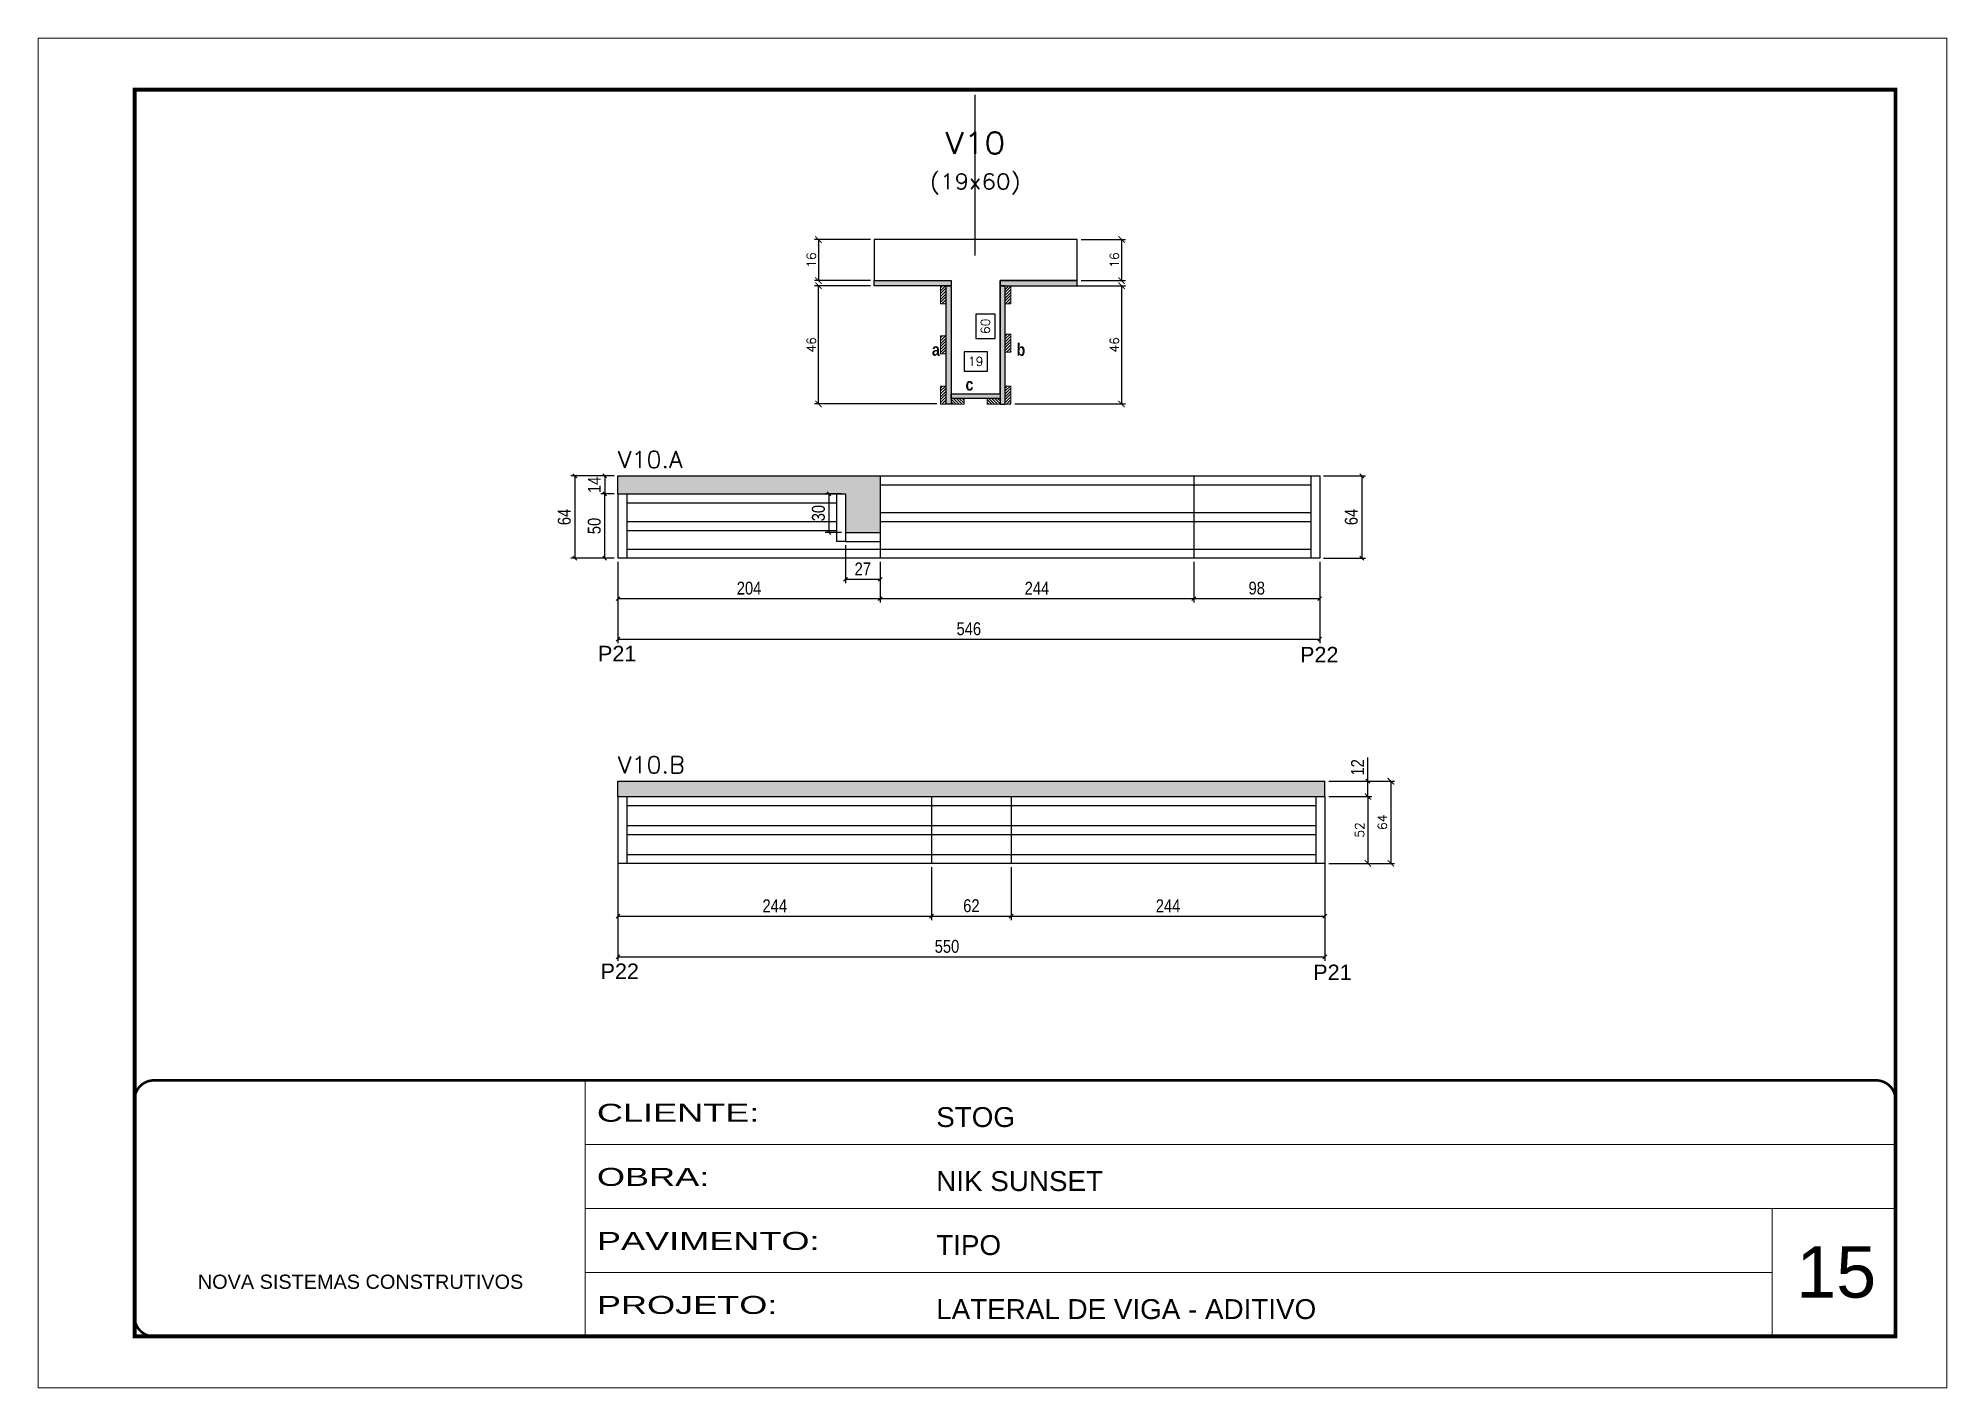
# Model space of a CAD drawing. Extents: x -10448 to -1189, y -11772 to 17235.
# Drawn here: x -7265 to -5780, y 12349 to 13399 of the extents above; entities that cross this region are included whole.
import ezdxf
from ezdxf.enums import TextEntityAlignment as Align

# ---------------------------------------------------------------- set-up
doc = ezdxf.new("R2010")
doc.units = 0
for name, pattern in [('CONTINUO', [0]), ('DASHED', [0.75, 0.5, -0.25]), ('HIDDEN', [0.375, 0.25, -0.125])]:
    doc.linetypes.add(name, pattern=pattern)
for name, color, linetype in [('5', 5, 'Continuous'), ('COTA', 241, 'Continuous'), ('Cota Seção (2x)', 4, 'Continuous'), ('detalhes', 4, 'Continuous'), ('Painéis', 200, 'Continuous'), ('SARR_2.2x7', 40, 'Continuous'), ('Texto de Titulo', 7, 'Continuous'), ('Texto Qtd Sarr', 242, 'Continuous')]:
    doc.layers.add(name, color=color, linetype=linetype)
for name, color, linetype, lineweight in [('CARIMBO', 255, 'Continuous', 9), ('CONCRETO', 251, 'Continuous', 25), ('Folhas', 255, 'Continuous', 9), ('Hachura', 251, 'Continuous', 9), ('Madeira', 126, 'Continuous', 18), ('SARRAFO DE PRESSAO', 251, 'DASHED', 9), ('Texto Seção', 7, 'Continuous', 15)]:
    doc.layers.add(name, color=color, linetype=linetype, lineweight=lineweight)
doc.styles.add('ARIAL', font='arial.ttf')
doc.styles.add('COTA TECNICA', font='techl___.ttf', dxfattribs={"height": 10})
doc.styles.add('REGUA-120', font='ROMANS.shx', dxfattribs={"height": 15})
doc.styles.add('Romans', font='romans.shx')
doc.styles.get("Standard").update_dxf_attribs({"font": 'arial.ttf'})
doc.styles.add('TECNICA', font='techb___.ttf', dxfattribs={"height": 10})
doc.styles.add('Tecnologia', font='')
doc.styles.get('Tecnologia').set_extended_font_data('Forgotten Futurist')
doc.dimstyles.new('Cota Paínel', dxfattribs={"dimtxt": 7, "dimasz": 5, "dimexe": 3, "dimexo": 3, "dimgap": 3, "dimtad": 1, "dimdec": 1, "dimzin": 12, "dimdsep": 46, "dimtxsty": 'Romans', "dimblk": 'ARCHTICK', "dimcen": 0, "dimclrd": 4, "dimclre": 4, "dimclrt": 1, "dimadec": 1, "dimazin": 3, "dimtfac": 1, "dimtdec": 1, "dimtmove": 0, "dimatfit": 3, "dimldrblk": 'OBLIQUE', "dimfxl": 1, "dimtolj": 1, "dimtzin": 12, "dimarcsym": 0})
doc.dimstyles.new('Cota Seção (2x)', dxfattribs={"dimtxt": 7, "dimasz": 5, "dimexe": 3, "dimexo": 3, "dimgap": 2, "dimtad": 3, "dimdec": 1, "dimlfac": 0.5, "dimzin": 12, "dimdsep": 46, "dimtxsty": 'Romans', "dimblk": 'ARCHTICK', "dimcen": 0, "dimclrd": 4, "dimclre": 4, "dimclrt": 1, "dimadec": 1, "dimazin": 3, "dimtfac": 1, "dimtdec": 1, "dimtmove": 0, "dimatfit": 3, "dimldrblk": 'OBLIQUE', "dimfxl": 1, "dimtolj": 1, "dimtzin": 12, "dimarcsym": 0})
doc.dimstyles.new('Cota Seção interna', dxfattribs={"dimtxt": 7, "dimasz": 6, "dimexe": 0.18, "dimexo": 2, "dimgap": -4, "dimtad": 3, "dimdec": 1, "dimlfac": 0.5, "dimzin": 12, "dimdsep": 46, "dimtxsty": 'Romans', "dimblk": 'ARCHTICK', "dimcen": 0.09, "dimse1": 1, "dimse2": 1, "dimsd1": 1, "dimsd2": 1, "dimclrd": 180, "dimclre": 5, "dimclrt": 1, "dimadec": 0, "dimazin": 3, "dimtfac": 1, "dimtdec": 1, "dimtofl": 0, "dimtmove": 0, "dimatfit": 3, "dimldrblk": 'ARCHTICK', "dimfxl": 1, "dimtolj": 1, "dimtzin": 0, "dimarcsym": 0})
doc.dimstyles.new('PAINEL', dxfattribs={"dimtxt": 10, "dimasz": 3, "dimexe": 3, "dimexo": 3, "dimgap": 3, "dimtad": 1, "dimdec": 1, "dimzin": 12, "dimdsep": 46, "dimtxsty": 'COTA TECNICA', "dimblk1": 'OBLIQUE', "dimblk2": 'OBLIQUE', "dimsah": 1, "dimcen": 0.9, "dimclrd": 4, "dimclre": 4, "dimclrt": 240, "dimadec": 1, "dimazin": 3, "dimtfac": 1, "dimtdec": 1, "dimtmove": 0, "dimatfit": 3, "dimfxl": 1, "dimtolj": 1, "dimtzin": 12, "dimarcsym": 0})

msp = doc.modelspace()

# ---------------------------------------------------------------- texts
at = {"layer": '5', "linetype": 'Continuous'}
for s, p in [('P21', (-6829.21, 12913.77)), ('P22', (-6282.96, 12912.94)), ('P22', (-6827.21, 12666.61)), ('P21', (-6272.72, 12665.78))]:
    msp.add_text(s, height=12, rotation=0.00004, dxfattribs=at).set_placement(p)
at = {"layer": 'CARIMBO', "style": 'ARIAL'}
msp.add_text('15', height=40, dxfattribs=at).set_placement((-5896.92, 12418.65))
at = {"layer": 'detalhes', "style": 'TECNICA'}
for s, p in [('a', (-6569.39, 13151.4)), ('b', (-6503.55, 13151.39)), ('c', (-6543.26, 13124.36))]:
    msp.add_text(s, height=9.6, dxfattribs=at).set_placement(p)
at = {"layer": 'Texto Seção', "style": 'REGUA-120', "width": 1.05}
for s, p in [('V10.A', (-6813.73, 13064.19)), ('V10.B', (-6813.73, 12826.69))]:
    msp.add_text(s, height=13, dxfattribs=at).set_placement(p)

# ---------------------------------------------------------------- blocks, each defined once
blk = doc.blocks.new('9999999999')
at = {"color": 30, "linetype": 'CONTINUO'}
for p, q in [((98564.6, 34230.2), (98564.6, 34429.4)), ((98564.6, 34379.6), (99584, 34379.6)), ((98564.6, 34329.8), (99488, 34329.8)), ((99584, 34329.8), (99488, 34329.8)), ((99488, 34329.8), (99488, 34230.2)), ((98564.6, 34280), (99488, 34280))]:
    blk.add_line(p, q, dxfattribs=at)
at = {"color": 30, "linetype": 'CONTINUO', "const_width": 2}
blk.add_lwpolyline([(99584, 34230.2), (99584, 34414.4, 0.414214), (99569, 34429.4), (98229, 34429.4, 0.414214), (98214, 34414.4), (98214, 34245.2, 0.414214), (98229, 34230.2), (99584, 34230.2)], format="xyb", dxfattribs=at)
at = {"layer": 'Folhas'}
blk.add_lwpolyline([(98139, 34190.2), (99624, 34190.2), (99624, 35240.2), (98139, 35240.2)], close=True, dxfattribs=at)
at = {"layer": 'Folhas', "color": 30, "const_width": 3}
blk.add_lwpolyline([(98214, 34230.2), (99584, 34230.2), (99584, 35200.2), (98214, 35200.2)], close=True, dxfattribs=at)
at = {"color": 7, "linetype": 'Continuous', "ltscale": 5, "style": 'ARIAL'}
for s, height, p in [('STOG', 15.48, (98837.7, 34393.1)), ('NIK SUNSET', 15.48, (98837.7, 34343.3)), ('TIPO', 15.48, (98837.7, 34293.5)), ('NOVA SISTEMAS CONSTRUTIVOS', 11.059, (98263.2, 34267.2)), ('LATERAL DE VIGA - ADITIVO', 15.483, (98837.7, 34243.7))]:
    blk.add_text(s, height=height, dxfattribs=at).set_placement(p)
at = {"layer": 'Folhas', "color": 7, "style": 'Tecnologia', "width": 1.5}
for s, p in [('CLIENTE:', (98573.7, 34397.2)), ('OBRA:', (98573.7, 34347.3)), ('PAVIMENTO:', (98573.7, 34297.5)), ('PROJETO:', (98573.7, 34247.7))]:
    blk.add_text(s, height=14, dxfattribs=at).set_placement(p)
blk = doc.blocks.new('titulo1')
at = {"layer": 'Defpoints', "color": 252, "linetype": 'HIDDEN', "ltscale": 2}
blk.add_line((0, 0), (0, 125), dxfattribs=at)
at = {"layer": 'Defpoints', "style": 'Romans', "oblique": 15}
blk.add_attdef('FOLHA', text='', height=10, dxfattribs=at).set_placement((0, 15.6), align=Align.MIDDLE_CENTER)
at = {"layer": 'Texto Qtd Sarr', "color": 3, "style": 'Romans', "oblique": 15}
for tag, height, p in [('TITULO', 17, (0, 71.4)), ('SEÇÃO', 12, (0, 41.5))]:
    blk.add_attdef(tag, text='', height=height, dxfattribs=at).set_placement(p, align=Align.MIDDLE_CENTER)
blk = doc.blocks.new('_Oblique')
at = {"color": 0, "linetype": 'ByBlock', "lineweight": -2}
blk.add_line((-0.5, -0.5), (0.5, 0.5), dxfattribs=at)
blk = doc.blocks.new('*D354')
at = {"layer": 'COTA', "color": 4, "linetype": 'ByBlock', "lineweight": -2, "transparency": 16777216}
for p, q in [((-6813.7, 12991), (-6813.7, 12959.5)), ((-6609.7, 12991), (-6609.7, 12959.5)), ((-6813.7, 12962.5), (-6609.7, 12962.5))]:
    blk.add_line(p, q, dxfattribs=at)
at = {"layer": 'Defpoints', "color": 0, "linetype": 'ByBlock', "transparency": 16777216}
for p in [(-6813.7, 12994), (-6609.7, 12994), (-6609.7, 12962.5)]:
    blk.add_point(p, dxfattribs=at)
at = {"layer": 'COTA', "color": 4, "linetype": 'ByBlock', "lineweight": -2, "transparency": 16777216, "xscale": 3, "yscale": 3, "zscale": 3, "rotation": 180}
blk.add_blockref('_Oblique', (-6813.7, 12962.5), dxfattribs=at)
at = {"layer": 'COTA', "color": 4, "linetype": 'ByBlock', "lineweight": -2, "transparency": 16777216, "xscale": 3, "yscale": 3, "zscale": 3}
blk.add_blockref('_Oblique', (-6609.7, 12962.5), dxfattribs=at)
at = {"layer": 'COTA', "color": 240, "linetype": 'ByBlock', "transparency": 16777216, "insert": (-6711.7, 12970.6), "char_height": 10, "attachment_point": 5, "style": 'COTA TECNICA'}
blk.add_mtext('\\A1;204', dxfattribs=at)
blk = doc.blocks.new('*D348')
at = {"layer": 'COTA', "color": 4, "linetype": 'ByBlock', "lineweight": -2, "transparency": 16777216}
for p, q in [((-6813.7, 12991), (-6813.7, 12927.9)), ((-6267.7, 12991), (-6267.7, 12927.9)), ((-6813.7, 12930.9), (-6267.7, 12930.9))]:
    blk.add_line(p, q, dxfattribs=at)
at = {"layer": 'Defpoints', "color": 0, "linetype": 'ByBlock', "transparency": 16777216}
for p in [(-6813.7, 12994), (-6267.7, 12994), (-6267.7, 12930.9)]:
    blk.add_point(p, dxfattribs=at)
at = {"layer": 'COTA', "color": 4, "linetype": 'ByBlock', "lineweight": -2, "transparency": 16777216, "xscale": 3, "yscale": 3, "zscale": 3, "rotation": 180}
blk.add_blockref('_Oblique', (-6813.7, 12930.9), dxfattribs=at)
at = {"layer": 'COTA', "color": 4, "linetype": 'ByBlock', "lineweight": -2, "transparency": 16777216, "xscale": 3, "yscale": 3, "zscale": 3}
blk.add_blockref('_Oblique', (-6267.7, 12930.9), dxfattribs=at)
at = {"layer": 'COTA', "color": 240, "linetype": 'ByBlock', "transparency": 16777216, "insert": (-6540.7, 12939), "char_height": 10, "attachment_point": 5, "style": 'COTA TECNICA'}
blk.add_mtext('\\A1;546', dxfattribs=at)
blk = doc.blocks.new('*D355')
at = {"layer": 'COTA', "color": 4, "linetype": 'ByBlock', "lineweight": -2, "transparency": 16777216}
for p, q in [((-6609.7, 12991), (-6609.7, 12959.5)), ((-6365.7, 12991), (-6365.7, 12959.5)), ((-6609.7, 12962.5), (-6365.7, 12962.5))]:
    blk.add_line(p, q, dxfattribs=at)
at = {"layer": 'Defpoints', "color": 0, "linetype": 'ByBlock', "transparency": 16777216}
for p in [(-6609.7, 12994), (-6365.7, 12994), (-6365.7, 12962.5)]:
    blk.add_point(p, dxfattribs=at)
at = {"layer": 'COTA', "color": 4, "linetype": 'ByBlock', "lineweight": -2, "transparency": 16777216, "xscale": 3, "yscale": 3, "zscale": 3, "rotation": 180}
blk.add_blockref('_Oblique', (-6609.7, 12962.5), dxfattribs=at)
at = {"layer": 'COTA', "color": 4, "linetype": 'ByBlock', "lineweight": -2, "transparency": 16777216, "xscale": 3, "yscale": 3, "zscale": 3}
blk.add_blockref('_Oblique', (-6365.7, 12962.5), dxfattribs=at)
at = {"layer": 'COTA', "color": 240, "linetype": 'ByBlock', "transparency": 16777216, "insert": (-6487.7, 12970.6), "char_height": 10, "attachment_point": 5, "style": 'COTA TECNICA'}
blk.add_mtext('\\A1;244', dxfattribs=at)
blk = doc.blocks.new('*D356')
at = {"layer": 'COTA', "color": 4, "linetype": 'ByBlock', "lineweight": -2, "transparency": 16777216}
for p, q in [((-6365.7, 12991), (-6365.7, 12959.5)), ((-6267.7, 12991), (-6267.7, 12959.5)), ((-6365.7, 12962.5), (-6267.7, 12962.5))]:
    blk.add_line(p, q, dxfattribs=at)
at = {"layer": 'Defpoints', "color": 0, "linetype": 'ByBlock', "transparency": 16777216}
for p in [(-6365.7, 12994), (-6267.7, 12994), (-6267.7, 12962.5)]:
    blk.add_point(p, dxfattribs=at)
at = {"layer": 'COTA', "color": 4, "linetype": 'ByBlock', "lineweight": -2, "transparency": 16777216, "xscale": 3, "yscale": 3, "zscale": 3, "rotation": 180}
blk.add_blockref('_Oblique', (-6365.7, 12962.5), dxfattribs=at)
at = {"layer": 'COTA', "color": 4, "linetype": 'ByBlock', "lineweight": -2, "transparency": 16777216, "xscale": 3, "yscale": 3, "zscale": 3}
blk.add_blockref('_Oblique', (-6267.7, 12962.5), dxfattribs=at)
at = {"layer": 'COTA', "color": 240, "linetype": 'ByBlock', "transparency": 16777216, "insert": (-6316.7, 12970.6), "char_height": 10, "attachment_point": 5, "style": 'COTA TECNICA'}
blk.add_mtext('\\A1;98', dxfattribs=at)
blk = doc.blocks.new('*D357')
at = {"layer": 'COTA', "color": 4, "linetype": 'ByBlock', "lineweight": -2, "transparency": 16777216}
for p, q in [((-6264.7, 13058), (-6232, 13058)), ((-6235, 13058), (-6235, 12994)), ((-6264.7, 12994), (-6232, 12994))]:
    blk.add_line(p, q, dxfattribs=at)
at = {"layer": 'Defpoints', "color": 0, "linetype": 'ByBlock', "transparency": 16777216}
for p in [(-6267.7, 13058), (-6267.7, 12994), (-6235, 12994)]:
    blk.add_point(p, dxfattribs=at)
at = {"layer": 'COTA', "color": 4, "linetype": 'ByBlock', "lineweight": -2, "transparency": 16777216, "xscale": 3, "yscale": 3, "zscale": 3}
for p, rotation in [((-6235, 13058), 90), ((-6235, 12994), 270)]:
    blk.add_blockref('_Oblique', p, dxfattribs=dict(at, rotation=rotation))
at = {"layer": 'COTA', "color": 240, "linetype": 'ByBlock', "transparency": 16777216, "insert": (-6243.1, 13026), "char_height": 10, "attachment_point": 5, "rotation": 90, "style": 'COTA TECNICA'}
blk.add_mtext('\\A1;64', dxfattribs=at)
blk = doc.blocks.new('*D358')
at = {"layer": 'COTA', "color": 4, "linetype": 'ByBlock', "lineweight": -2, "transparency": 16777216}
for p, q in [((-6816.7, 13044), (-6827, 13044)), ((-6824, 12994), (-6824, 13044)), ((-6816.7, 12994), (-6827, 12994))]:
    blk.add_line(p, q, dxfattribs=at)
at = {"layer": 'Defpoints', "color": 0, "linetype": 'ByBlock', "transparency": 16777216}
for p in [(-6824, 13044), (-6813.7, 13044), (-6813.7, 12994)]:
    blk.add_point(p, dxfattribs=at)
at = {"layer": 'COTA', "color": 4, "linetype": 'ByBlock', "lineweight": -2, "transparency": 16777216, "xscale": 3, "yscale": 3, "zscale": 3}
for p, rotation in [((-6824, 13044), 90), ((-6824, 12994), 270)]:
    blk.add_blockref('_Oblique', p, dxfattribs=dict(at, rotation=rotation))
at = {"layer": 'COTA', "color": 240, "linetype": 'ByBlock', "transparency": 16777216, "insert": (-6832.1, 13019), "char_height": 10, "attachment_point": 5, "rotation": 90, "style": 'COTA TECNICA'}
blk.add_mtext('\\A1;50', dxfattribs=at)
blk = doc.blocks.new('*D359')
at = {"layer": 'COTA', "color": 4, "linetype": 'ByBlock', "lineweight": -2, "transparency": 16777216}
for p, q in [((-6816.7, 13058), (-6827, 13058)), ((-6824, 13058), (-6824, 13044)), ((-6816.7, 13044), (-6827, 13044))]:
    blk.add_line(p, q, dxfattribs=at)
at = {"layer": 'Defpoints', "color": 0, "linetype": 'ByBlock', "transparency": 16777216}
for p in [(-6813.7, 13058), (-6824, 13044), (-6813.7, 13044)]:
    blk.add_point(p, dxfattribs=at)
at = {"layer": 'COTA', "color": 4, "linetype": 'ByBlock', "lineweight": -2, "transparency": 16777216, "xscale": 3, "yscale": 3, "zscale": 3}
for p, rotation in [((-6824, 13058), 90), ((-6824, 13044), 270)]:
    blk.add_blockref('_Oblique', p, dxfattribs=dict(at, rotation=rotation))
at = {"layer": 'COTA', "color": 240, "linetype": 'ByBlock', "transparency": 16777216, "insert": (-6832.1, 13051), "char_height": 10, "attachment_point": 5, "rotation": 90, "style": 'COTA TECNICA'}
blk.add_mtext('\\A1;14', dxfattribs=at)
blk = doc.blocks.new('*D360')
at = {"layer": 'COTA', "color": 4, "linetype": 'ByBlock', "lineweight": -2, "transparency": 16777216}
for p, q in [((-6816.7, 13058), (-6850.3, 13058)), ((-6847.3, 13058), (-6847.3, 12994)), ((-6816.7, 12994), (-6850.3, 12994))]:
    blk.add_line(p, q, dxfattribs=at)
at = {"layer": 'Defpoints', "color": 0, "linetype": 'ByBlock', "transparency": 16777216}
for p in [(-6813.7, 13058), (-6847.3, 12994), (-6813.7, 12994)]:
    blk.add_point(p, dxfattribs=at)
at = {"layer": 'COTA', "color": 4, "linetype": 'ByBlock', "lineweight": -2, "transparency": 16777216, "xscale": 3, "yscale": 3, "zscale": 3}
for p, rotation in [((-6847.3, 13058), 90), ((-6847.3, 12994), 270)]:
    blk.add_blockref('_Oblique', p, dxfattribs=dict(at, rotation=rotation))
at = {"layer": 'COTA', "color": 240, "linetype": 'ByBlock', "transparency": 16777216, "insert": (-6855.4, 13026), "char_height": 10, "attachment_point": 5, "rotation": 90, "style": 'COTA TECNICA'}
blk.add_mtext('\\A1;64', dxfattribs=at)
blk = doc.blocks.new('*D361')
at = {"layer": 'COTA', "color": 4, "linetype": 'ByBlock', "lineweight": -2, "transparency": 16777216}
for p, q in [((-6639.7, 13044), (-6652.5, 13044)), ((-6649.5, 13044), (-6649.5, 13014)), ((-6639.7, 13014), (-6652.5, 13014))]:
    blk.add_line(p, q, dxfattribs=at)
at = {"layer": 'Defpoints', "color": 0, "linetype": 'ByBlock', "transparency": 16777216}
for p in [(-6636.7, 13044), (-6649.5, 13014), (-6636.7, 13014)]:
    blk.add_point(p, dxfattribs=at)
at = {"layer": 'COTA', "color": 4, "linetype": 'ByBlock', "lineweight": -2, "transparency": 16777216, "xscale": 3, "yscale": 3, "zscale": 3}
for p, rotation in [((-6649.5, 13044), 90), ((-6649.5, 13014), 270)]:
    blk.add_blockref('_Oblique', p, dxfattribs=dict(at, rotation=rotation))
at = {"layer": 'COTA', "color": 240, "linetype": 'ByBlock', "transparency": 16777216, "insert": (-6657.7, 13029), "char_height": 10, "attachment_point": 5, "rotation": 90, "style": 'COTA TECNICA'}
blk.add_mtext('\\A1;30', dxfattribs=at)
blk = doc.blocks.new('_ArchTick')
at = {"color": 0, "linetype": 'ByBlock', "const_width": 0.15}
blk.add_lwpolyline([(-0.5, -0.5), (0.5, 0.5)], dxfattribs=at)
blk = doc.blocks.new('*D350')
at = {"layer": 'COTA', "color": 4, "lineweight": -2, "transparency": 16777216}
for p, q in [((-6260.7, 12808.5), (-6227.2, 12808.5)), ((-6230.2, 12808.5), (-6230.2, 12756.5)), ((-6260.7, 12756.5), (-6227.2, 12756.5))]:
    blk.add_line(p, q, dxfattribs=at)
at = {"layer": 'Defpoints', "color": 0, "transparency": 16777216}
for p in [(-6263.7, 12808.5), (-6263.7, 12756.5), (-6230.2, 12756.5)]:
    blk.add_point(p, dxfattribs=at)
at = {"layer": 'COTA', "color": 4, "lineweight": -2, "transparency": 16777216, "xscale": 5, "yscale": 5, "zscale": 5}
for p, rotation in [((-6230.2, 12808.5), 90), ((-6230.2, 12756.5), 270)]:
    blk.add_blockref('_ArchTick', p, dxfattribs=dict(at, rotation=rotation))
at = {"layer": 'COTA', "color": 1, "transparency": 16777216, "insert": (-6236.7, 12782.5), "char_height": 7, "attachment_point": 5, "rotation": 90, "style": 'Romans'}
blk.add_mtext('\\A1;52', dxfattribs=at)
blk = doc.blocks.new('*D362')
at = {"layer": 'COTA', "color": 4, "linetype": 'ByBlock', "lineweight": -2, "transparency": 16777216}
for p, q in [((-6813.7, 12753.5), (-6813.7, 12712.4)), ((-6569.7, 12753.5), (-6569.7, 12712.4)), ((-6813.7, 12715.4), (-6569.7, 12715.4))]:
    blk.add_line(p, q, dxfattribs=at)
at = {"layer": 'Defpoints', "color": 0, "linetype": 'ByBlock', "transparency": 16777216}
for p in [(-6813.7, 12756.5), (-6569.7, 12756.5), (-6569.7, 12715.4)]:
    blk.add_point(p, dxfattribs=at)
at = {"layer": 'COTA', "color": 4, "linetype": 'ByBlock', "lineweight": -2, "transparency": 16777216, "xscale": 3, "yscale": 3, "zscale": 3, "rotation": 180}
blk.add_blockref('_Oblique', (-6813.7, 12715.4), dxfattribs=at)
at = {"layer": 'COTA', "color": 4, "linetype": 'ByBlock', "lineweight": -2, "transparency": 16777216, "xscale": 3, "yscale": 3, "zscale": 3}
blk.add_blockref('_Oblique', (-6569.7, 12715.4), dxfattribs=at)
at = {"layer": 'COTA', "color": 240, "linetype": 'ByBlock', "transparency": 16777216, "insert": (-6691.7, 12723.5), "char_height": 10, "attachment_point": 5, "style": 'COTA TECNICA'}
blk.add_mtext('\\A1;244', dxfattribs=at)
blk = doc.blocks.new('*D351')
at = {"layer": 'COTA', "color": 4, "linetype": 'ByBlock', "lineweight": -2, "transparency": 16777216}
for p, q in [((-6569.7, 12753.5), (-6569.7, 12712.4)), ((-6507.7, 12753.5), (-6507.7, 12712.4)), ((-6569.7, 12715.4), (-6507.7, 12715.4))]:
    blk.add_line(p, q, dxfattribs=at)
at = {"layer": 'Defpoints', "color": 0, "linetype": 'ByBlock', "transparency": 16777216}
for p in [(-6569.7, 12756.5), (-6507.7, 12756.5), (-6507.7, 12715.4)]:
    blk.add_point(p, dxfattribs=at)
at = {"layer": 'COTA', "color": 4, "linetype": 'ByBlock', "lineweight": -2, "transparency": 16777216, "xscale": 3, "yscale": 3, "zscale": 3, "rotation": 180}
blk.add_blockref('_Oblique', (-6569.7, 12715.4), dxfattribs=at)
at = {"layer": 'COTA', "color": 4, "linetype": 'ByBlock', "lineweight": -2, "transparency": 16777216, "xscale": 3, "yscale": 3, "zscale": 3}
blk.add_blockref('_Oblique', (-6507.7, 12715.4), dxfattribs=at)
at = {"layer": 'COTA', "color": 240, "linetype": 'ByBlock', "transparency": 16777216, "insert": (-6538.7, 12723.5), "char_height": 10, "attachment_point": 5, "style": 'COTA TECNICA'}
blk.add_mtext('\\A1;62', dxfattribs=at)
blk = doc.blocks.new('*D363')
at = {"layer": 'COTA', "color": 4, "linetype": 'ByBlock', "lineweight": -2, "transparency": 16777216}
for p, q in [((-6507.7, 12753.5), (-6507.7, 12712.4)), ((-6263.7, 12753.5), (-6263.7, 12712.4)), ((-6507.7, 12715.4), (-6263.7, 12715.4))]:
    blk.add_line(p, q, dxfattribs=at)
at = {"layer": 'Defpoints', "color": 0, "linetype": 'ByBlock', "transparency": 16777216}
for p in [(-6507.7, 12756.5), (-6263.7, 12756.5), (-6263.7, 12715.4)]:
    blk.add_point(p, dxfattribs=at)
at = {"layer": 'COTA', "color": 4, "linetype": 'ByBlock', "lineweight": -2, "transparency": 16777216, "xscale": 3, "yscale": 3, "zscale": 3, "rotation": 180}
blk.add_blockref('_Oblique', (-6507.7, 12715.4), dxfattribs=at)
at = {"layer": 'COTA', "color": 4, "linetype": 'ByBlock', "lineweight": -2, "transparency": 16777216, "xscale": 3, "yscale": 3, "zscale": 3}
blk.add_blockref('_Oblique', (-6263.7, 12715.4), dxfattribs=at)
at = {"layer": 'COTA', "color": 240, "linetype": 'ByBlock', "transparency": 16777216, "insert": (-6385.7, 12723.5), "char_height": 10, "attachment_point": 5, "style": 'COTA TECNICA'}
blk.add_mtext('\\A1;244', dxfattribs=at)
blk = doc.blocks.new('*D352')
at = {"layer": 'COTA', "color": 4, "linetype": 'ByBlock', "lineweight": -2, "transparency": 16777216}
for p, q in [((-6813.7, 12759.5), (-6813.7, 12680.8)), ((-6263.7, 12759.5), (-6263.7, 12680.8)), ((-6813.7, 12683.8), (-6263.7, 12683.8))]:
    blk.add_line(p, q, dxfattribs=at)
at = {"layer": 'Defpoints', "color": 0, "linetype": 'ByBlock', "transparency": 16777216}
for p in [(-6813.7, 12762.5), (-6263.7, 12762.5), (-6263.7, 12683.8)]:
    blk.add_point(p, dxfattribs=at)
at = {"layer": 'COTA', "color": 4, "linetype": 'ByBlock', "lineweight": -2, "transparency": 16777216, "xscale": 3, "yscale": 3, "zscale": 3, "rotation": 180}
blk.add_blockref('_Oblique', (-6813.7, 12683.8), dxfattribs=at)
at = {"layer": 'COTA', "color": 4, "linetype": 'ByBlock', "lineweight": -2, "transparency": 16777216, "xscale": 3, "yscale": 3, "zscale": 3}
blk.add_blockref('_Oblique', (-6263.7, 12683.8), dxfattribs=at)
at = {"layer": 'COTA', "color": 240, "linetype": 'ByBlock', "transparency": 16777216, "insert": (-6557.7, 12691.9), "char_height": 10, "attachment_point": 5, "style": 'COTA TECNICA'}
blk.add_mtext('\\A1;550', dxfattribs=at)
blk = doc.blocks.new('*D364')
at = {"layer": 'COTA', "color": 4, "linetype": 'ByBlock', "lineweight": -2, "transparency": 16777216}
for p, q in [((-6230.2, 12820.5), (-6230.2, 12838.8)), ((-6260.7, 12820.5), (-6227.2, 12820.5)), ((-6230.2, 12808.5), (-6230.2, 12820.5)), ((-6260.7, 12808.5), (-6227.2, 12808.5))]:
    blk.add_line(p, q, dxfattribs=at)
at = {"layer": 'Defpoints', "color": 0, "linetype": 'ByBlock', "transparency": 16777216}
for p in [(-6263.7, 12820.5), (-6230.2, 12820.5), (-6263.7, 12808.5)]:
    blk.add_point(p, dxfattribs=at)
at = {"layer": 'COTA', "color": 4, "linetype": 'ByBlock', "lineweight": -2, "transparency": 16777216, "xscale": 3, "yscale": 3, "zscale": 3}
for p, rotation in [((-6230.2, 12820.5), 90), ((-6230.2, 12808.5), 270)]:
    blk.add_blockref('_Oblique', p, dxfattribs=dict(at, rotation=rotation))
at = {"layer": 'COTA', "color": 240, "linetype": 'ByBlock', "transparency": 16777216, "insert": (-6238.3, 12831.2), "char_height": 10, "attachment_point": 5, "rotation": 90, "style": 'COTA TECNICA'}
blk.add_mtext('\\A1;12', dxfattribs=at)
blk = doc.blocks.new('*D353')
at = {"layer": 'COTA', "color": 4, "lineweight": -2, "transparency": 16777216}
for p, q in [((-6260.7, 12820.5), (-6209.4, 12820.5)), ((-6212.4, 12820.5), (-6212.4, 12756.5)), ((-6260.7, 12756.5), (-6209.4, 12756.5))]:
    blk.add_line(p, q, dxfattribs=at)
at = {"layer": 'Defpoints', "color": 0, "transparency": 16777216}
for p in [(-6263.7, 12820.5), (-6263.7, 12756.5), (-6212.4, 12756.5)]:
    blk.add_point(p, dxfattribs=at)
at = {"layer": 'COTA', "color": 4, "lineweight": -2, "transparency": 16777216, "xscale": 5, "yscale": 5, "zscale": 5}
for p, rotation in [((-6212.4, 12820.5), 90), ((-6212.4, 12756.5), 270)]:
    blk.add_blockref('_ArchTick', p, dxfattribs=dict(at, rotation=rotation))
at = {"layer": 'COTA', "color": 1, "transparency": 16777216, "insert": (-6218.9, 12788.5), "char_height": 7, "attachment_point": 5, "rotation": 90, "style": 'Romans'}
blk.add_mtext('\\A1;64', dxfattribs=at)
blk = doc.blocks.new('*D811')
at = {"layer": 'COTA', "color": 4, "lineweight": -2, "transparency": 16777216}
for p, q in [((-6617.3, 13241.9), (-6660.7, 13241.9)), ((-6657.7, 13241.9), (-6657.7, 13209.9)), ((-6617.3, 13209.9), (-6660.7, 13209.9))]:
    blk.add_line(p, q, dxfattribs=at)
at = {"layer": 'Defpoints', "color": 0, "transparency": 16777216}
for p in [(-6614.3, 13241.9), (-6657.7, 13209.9), (-6614.3, 13209.9)]:
    blk.add_point(p, dxfattribs=at)
at = {"layer": 'COTA', "color": 4, "lineweight": -2, "transparency": 16777216, "xscale": 5, "yscale": 5, "zscale": 5}
for p, rotation in [((-6657.7, 13241.9), 90), ((-6657.7, 13209.9), 270)]:
    blk.add_blockref('_ArchTick', p, dxfattribs=dict(at, rotation=rotation))
at = {"layer": 'COTA', "color": 1, "transparency": 16777216, "insert": (-6663.2, 13225.9), "char_height": 7, "attachment_point": 5, "rotation": 90, "style": 'Romans'}
blk.add_mtext('\\A1;16', dxfattribs=at)
blk = doc.blocks.new('*D812')
at = {"layer": 'COTA', "color": 4, "lineweight": -2, "transparency": 16777216}
for p, q in [((-6617.3, 13205.9), (-6660.7, 13205.9)), ((-6657.7, 13113.9), (-6657.7, 13205.9)), ((-6565.7, 13113.9), (-6660.7, 13113.9))]:
    blk.add_line(p, q, dxfattribs=at)
at = {"layer": 'Defpoints', "color": 0, "transparency": 16777216}
for p in [(-6657.7, 13205.9), (-6614.3, 13205.9), (-6562.7, 13113.9)]:
    blk.add_point(p, dxfattribs=at)
at = {"layer": 'COTA', "color": 4, "lineweight": -2, "transparency": 16777216, "xscale": 5, "yscale": 5, "zscale": 5}
for p, rotation in [((-6657.7, 13205.9), 90), ((-6657.7, 13113.9), 270)]:
    blk.add_blockref('_ArchTick', p, dxfattribs=dict(at, rotation=rotation))
at = {"layer": 'COTA', "color": 1, "transparency": 16777216, "insert": (-6663.2, 13159.9), "char_height": 7, "attachment_point": 5, "rotation": 90, "style": 'Romans'}
blk.add_mtext('\\A1;46', dxfattribs=at)
blk = doc.blocks.new('*D813')
at = {"layer": 'Cota Seção (2x)', "color": 180, "lineweight": -2, "transparency": 16777216}
for p, q in [((-6520.3, 13183.8), (-6535.3, 13183.8)), ((-6535.3, 13183.8), (-6535.3, 13164.8)), ((-6520.3, 13164.8), (-6520.3, 13183.8)), ((-6535.3, 13164.8), (-6520.3, 13164.8))]:
    blk.add_line(p, q, dxfattribs=at)
at = {"layer": 'Defpoints', "color": 0, "transparency": 16777216}
for p in [(-6554.3, 13241.9), (-6516.3, 13241.9), (-6554.3, 13121.9)]:
    blk.add_point(p, dxfattribs=at)
at = {"layer": 'Cota Seção (2x)', "color": 1, "transparency": 16777216, "insert": (-6527.8, 13174.3), "char_height": 7, "attachment_point": 5, "rotation": 90, "style": 'Romans'}
blk.add_mtext('\\A1;60', dxfattribs=at)
blk = doc.blocks.new('*D814')
at = {"layer": 'COTA', "color": 4, "lineweight": -2, "transparency": 16777216}
for p, q in [((-6495.3, 13205.9), (-6418.9, 13205.9)), ((-6421.9, 13205.9), (-6421.9, 13113.9)), ((-6504.9, 13113.9), (-6418.9, 13113.9))]:
    blk.add_line(p, q, dxfattribs=at)
at = {"layer": 'Defpoints', "color": 0, "transparency": 16777216}
for p in [(-6498.3, 13205.9), (-6507.9, 13113.9), (-6421.9, 13113.9)]:
    blk.add_point(p, dxfattribs=at)
at = {"layer": 'COTA', "color": 4, "lineweight": -2, "transparency": 16777216, "xscale": 5, "yscale": 5, "zscale": 5}
for p, rotation in [((-6421.9, 13205.9), 90), ((-6421.9, 13113.9), 270)]:
    blk.add_blockref('_ArchTick', p, dxfattribs=dict(at, rotation=rotation))
at = {"layer": 'COTA', "color": 1, "transparency": 16777216, "insert": (-6427.4, 13159.9), "char_height": 7, "attachment_point": 5, "rotation": 90, "style": 'Romans'}
blk.add_mtext('\\A1;46', dxfattribs=at)
blk = doc.blocks.new('*D815')
at = {"layer": 'COTA', "color": 4, "lineweight": -2, "transparency": 16777216}
for p, q in [((-6453.3, 13241.9), (-6418.9, 13241.9)), ((-6421.9, 13241.9), (-6421.9, 13209.9)), ((-6453.3, 13209.9), (-6418.9, 13209.9))]:
    blk.add_line(p, q, dxfattribs=at)
at = {"layer": 'Defpoints', "color": 0, "transparency": 16777216}
for p in [(-6456.3, 13241.9), (-6456.3, 13209.9), (-6421.9, 13209.9)]:
    blk.add_point(p, dxfattribs=at)
at = {"layer": 'COTA', "color": 4, "lineweight": -2, "transparency": 16777216, "xscale": 5, "yscale": 5, "zscale": 5}
for p, rotation in [((-6421.9, 13241.9), 90), ((-6421.9, 13209.9), 270)]:
    blk.add_blockref('_ArchTick', p, dxfattribs=dict(at, rotation=rotation))
at = {"layer": 'COTA', "color": 1, "transparency": 16777216, "insert": (-6427.4, 13225.9), "char_height": 7, "attachment_point": 5, "rotation": 90, "style": 'Romans'}
blk.add_mtext('\\A1;16', dxfattribs=at)
blk = doc.blocks.new('*D816')
at = {"layer": 'Cota Seção (2x)', "color": 180, "lineweight": -2, "transparency": 16777216}
for p, q in [((-6526.3, 13154.5), (-6544.3, 13154.5)), ((-6544.3, 13154.5), (-6544.3, 13139.5)), ((-6526.3, 13139.5), (-6526.3, 13154.5)), ((-6544.3, 13139.5), (-6526.3, 13139.5))]:
    blk.add_line(p, q, dxfattribs=at)
at = {"layer": 'Defpoints', "color": 0, "transparency": 16777216}
for p in [(-6516.3, 13135.5), (-6554.3, 13121.9), (-6516.3, 13121.9)]:
    blk.add_point(p, dxfattribs=at)
at = {"layer": 'Cota Seção (2x)', "color": 1, "transparency": 16777216, "insert": (-6535.3, 13147), "char_height": 7, "attachment_point": 5, "style": 'Romans'}
blk.add_mtext('\\A1;19', dxfattribs=at)
blk = doc.blocks.new('*D890')
at = {"layer": 'COTA', "color": 4, "linetype": 'ByBlock', "lineweight": -2, "transparency": 16777216}
for p, q in [((-6636.7, 13004), (-6636.7, 12974.5)), ((-6609.7, 12991), (-6609.7, 12974.5)), ((-6636.7, 12977.5), (-6609.7, 12977.5))]:
    blk.add_line(p, q, dxfattribs=at)
at = {"layer": 'Defpoints', "color": 0, "linetype": 'ByBlock', "transparency": 16777216}
for p in [(-6636.7, 13007), (-6609.7, 12994), (-6609.7, 12977.5)]:
    blk.add_point(p, dxfattribs=at)
at = {"layer": 'COTA', "color": 4, "linetype": 'ByBlock', "lineweight": -2, "transparency": 16777216, "xscale": 3, "yscale": 3, "zscale": 3, "rotation": 180}
blk.add_blockref('_Oblique', (-6636.7, 12977.5), dxfattribs=at)
at = {"layer": 'COTA', "color": 4, "linetype": 'ByBlock', "lineweight": -2, "transparency": 16777216, "xscale": 3, "yscale": 3, "zscale": 3}
blk.add_blockref('_Oblique', (-6609.7, 12977.5), dxfattribs=at)
at = {"layer": 'COTA', "color": 240, "linetype": 'ByBlock', "transparency": 16777216, "insert": (-6623.2, 12985.6), "char_height": 10, "attachment_point": 5, "style": 'COTA TECNICA'}
blk.add_mtext('\\A1;27', dxfattribs=at)

# ---------------------------------------------------------------- dimensions: what is measured, and where the dimension line sits
at = {"layer": 'COTA'}
for base, p1, p2, dimstyle, picture, middle in [((-6657.71, 13209.86), (-6614.34, 13241.86), (-6614.34, 13209.86), 'Cota Seção (2x)', '*D811', (-6663.21, 13225.86)), ((-6421.88, 13209.86), (-6456.34, 13241.86), (-6456.34, 13209.86), 'Cota Seção (2x)', '*D815', (-6427.38, 13225.86)), ((-6657.71, 13205.86), (-6562.74, 13113.86), (-6614.34, 13205.86), 'Cota Seção (2x)', '*D812', (-6663.21, 13159.86)), ((-6421.88, 13113.86), (-6498.34, 13205.86), (-6507.94, 13113.86), 'Cota Seção (2x)', '*D814', (-6427.38, 13159.86)), ((-6212.43, 12756.51), (-6263.73, 12820.51), (-6263.73, 12756.51), 'Cota Paínel', '*D353', (-6218.93, 12788.51)), ((-6230.22, 12756.51), (-6263.73, 12808.51), (-6263.73, 12756.51), 'Cota Paínel', '*D350', (-6236.72, 12782.51))]:
    dim = msp.add_linear_dim(base=base, p1=p1, p2=p2, angle=90, dimstyle=dimstyle, dxfattribs=at)
    dim.commit()
    dim.dimension.update_dxf_attribs({"geometry": picture, "text_midpoint": middle})
at = {"layer": 'COTA', "linetype": 'ByBlock'}
for base, p1, p2, picture, middle in [((-6847.26, 12994), (-6813.73, 13058), (-6813.73, 12994), '*D360', (-6855.36, 13026)), ((-6235.03, 12994), (-6267.73, 13058), (-6267.73, 12994), '*D357', (-6243.13, 13026)), ((-6824.03, 13044), (-6813.73, 12994), (-6813.73, 13044), '*D358', (-6832.14, 13019)), ((-6649.52, 13014), (-6636.73, 13044), (-6636.73, 13014), '*D361', (-6657.74, 13029)), ((-6230.22, 12820.51), (-6263.73, 12808.51), (-6263.73, 12820.51), '*D364', (-6238.27, 12831.16))]:
    dim = msp.add_linear_dim(base=base, p1=p1, p2=p2, angle=90, dimstyle='PAINEL', dxfattribs=at)
    dim.commit()
    dim.dimension.update_dxf_attribs({"geometry": picture, "text_midpoint": middle})
dim = msp.add_linear_dim(base=(-6824.03, 13044), p1=(-6813.73, 13058), p2=(-6813.73, 13044), angle=90, dimstyle='PAINEL', dxfattribs=at)
dim.commit()
dim.dimension.update_dxf_attribs({"geometry": '*D359', "text_midpoint": (-6824.03, 13051), "dimtype": 160})
for base, p1, p2, picture, middle in [((-6609.73, 12962.54), (-6813.73, 12994), (-6609.73, 12994), '*D354', (-6711.73, 12970.64)), ((-6267.73, 12962.54), (-6365.73, 12994), (-6267.73, 12994), '*D356', (-6316.73, 12970.64)), ((-6507.73, 12715.38), (-6569.73, 12756.51), (-6507.73, 12756.51), '*D351', (-6538.73, 12723.48)), ((-6263.73, 12715.38), (-6507.73, 12756.51), (-6263.73, 12756.51), '*D363', (-6385.73, 12723.45))]:
    dim = msp.add_linear_dim(base=base, p1=p1, p2=p2, dimstyle='PAINEL', override={"dimtmove": 1}, dxfattribs=at)
    dim.commit()
    dim.dimension.update_dxf_attribs({"geometry": picture, "text_midpoint": middle})
for base, p1, p2, picture, middle in [((-6267.73, 12930.92), (-6813.73, 12994), (-6267.73, 12994), '*D348', (-6540.73, 12930.92)), ((-6263.73, 12683.76), (-6813.73, 12762.51), (-6263.73, 12762.51), '*D352', (-6557.73, 12683.76))]:
    dim = msp.add_linear_dim(base=base, p1=p1, p2=p2, dimstyle='PAINEL', dxfattribs=at)
    dim.commit()
    dim.dimension.update_dxf_attribs({"geometry": picture, "text_midpoint": middle, "dimtype": 160})
for base, p1, p2, picture, middle in [((-6609.73, 12977.48), (-6636.73, 13007), (-6609.73, 12994), '*D890', (-6623.23, 12985.55)), ((-6365.73, 12962.54), (-6609.73, 12994), (-6365.73, 12994), '*D355', (-6487.73, 12970.61)), ((-6569.73, 12715.38), (-6813.73, 12756.51), (-6569.73, 12756.51), '*D362', (-6691.73, 12723.45))]:
    dim = msp.add_linear_dim(base=base, p1=p1, p2=p2, dimstyle='PAINEL', dxfattribs=at)
    dim.commit()
    dim.dimension.update_dxf_attribs({"geometry": picture, "text_midpoint": middle})
at = {"layer": 'Cota Seção (2x)'}
dim = msp.add_linear_dim(base=(-6516.34, 13241.86), p1=(-6554.34, 13121.86), p2=(-6554.34, 13241.86), angle=90, dimstyle='Cota Seção interna', dxfattribs=at)
dim.commit()
dim.dimension.update_dxf_attribs({"geometry": '*D813', "text_midpoint": (-6516.34, 13174.33), "dimtype": 160})
dim = msp.add_linear_dim(base=(-6516.34, 13135.47), p1=(-6554.34, 13121.86), p2=(-6516.34, 13121.86), dimstyle='Cota Seção interna', dxfattribs=at)
dim.commit()
dim.dimension.update_dxf_attribs({"geometry": '*D816', "text_midpoint": (-6535.34, 13146.97)})

# ---------------------------------------------------------------- hatches: boundary and pattern name
at = {"layer": 'COTA', "linetype": 'ByBlock'}
h = msp.add_hatch(dxfattribs=at)
h.set_pattern_fill('AR-CONC', color=256, scale=0.03)
h.set_pattern_definition([(50, (-138032.517, -18573.9775), (5.46554007, -0.47817257), [0.5715, -6.2865]), (355, (-138032.517, -18573.9775), (-1.05730264, 5.73170536), [0.4572, -5.02921753]), (100.4514447, (-138032.0617, -18574.0174), (4.40823741, 5.25353256), [0.48570026, -5.34270734]), (46.1842, (-138032.517, -18572.4535), (8.13237123, -1.26126984), [0.85725, -9.42975]), (96.6355576, (-138031.8395, -18572.559), (7.122124, 7.42278374), [0.7285507, -8.01406824]), (351.184151, (-138032.517, -18572.4535), (7.122124, 7.42278374), [0.685799, -7.54379196]), (21, (-138031.755, -18572.8345), (4.54843174, -3.06795595), [0.5715, -6.2865]), (326, (-138031.755, -18572.8345), (1.85406085, 5.52563898), [0.4572, -5.0292]), (71.451445, (-138031.376, -18573.09), (6.40249258, 2.45768307), [0.48570026, -5.34269813]), (37.5, (-138032.5172, -18573.9775), (0.092658098, 2.536651166), [0, -4.96824, 0, -5.1054, 0, -5.04825]), (7.5, (-138032.5172, -18573.9775), (2.004589875, 3.005417245), [0, -2.91084, 0, -4.85394, 0, -1.92405]), (327.5, (-138034.2164, -18573.9775), (4.067717855, -0.17186232), [0, -1.905, 0, -5.9436, 0, -7.8867]), (317.5, (-138034.9784, -18573.9775), (4.44387544, 0.76279473), [0, -2.4765, 0, -3.94716, 0, -5.6007])])
h.paths.add_polyline_path([(-6636.73, 13014), (-6609.73, 13014), (-6609.73, 13058), (-6813.73, 13058), (-6813.73, 13044), (-6636.73, 13044)])
h = msp.add_hatch(dxfattribs=at)
h.set_pattern_fill('AR-CONC', color=256, scale=0.03)
h.set_pattern_definition([(50, (-139649.5075, -19963.547), (5.46554007, -0.47817257), [0.5715, -6.2865]), (355, (-139649.5075, -19963.547), (-1.05730264, 5.73170536), [0.4572, -5.02921753]), (100.4514447, (-139649.052, -19963.5867), (4.40823741, 5.25353256), [0.48570026, -5.34270734]), (46.1842, (-139649.5075, -19962.023), (8.13237123, -1.26126984), [0.85725, -9.42975]), (96.6355576, (-139648.83, -19962.128), (7.122124, 7.42278374), [0.7285507, -8.01406824]), (351.184151, (-139649.5075, -19962.023), (7.122124, 7.42278374), [0.685799, -7.54379196]), (21, (-139648.7455, -19962.404), (4.54843174, -3.06795595), [0.5715, -6.2865]), (326, (-139648.7455, -19962.404), (1.85406085, 5.52563898), [0.4572, -5.0292]), (71.451445, (-139648.3665, -19962.6595), (6.40249258, 2.45768307), [0.48570026, -5.34269813]), (37.5, (-139649.5075, -19963.5469), (0.092658098, 2.536651166), [0, -4.96824, 0, -5.1054, 0, -5.04825]), (7.5, (-139649.5075, -19963.547), (2.004589875, 3.005417245), [0, -2.91084, 0, -4.85394, 0, -1.92405]), (327.5, (-139651.2068, -19963.5469), (4.067717855, -0.17186232), [0, -1.905, 0, -5.9436, 0, -7.8867]), (317.5, (-139651.9688, -19963.547), (4.44387544, 0.76279473), [0, -2.4765, 0, -3.94716, 0, -5.6007])])
h.paths.add_polyline_path([(-6263.73, 12808.51), (-6263.73, 12820.51), (-6813.73, 12820.51), (-6813.73, 12808.51)])
at = {"layer": 'Hachura'}
h = msp.add_hatch(color=256, dxfattribs=at)
h.dxf.hatch_style = 1
h.paths.add_polyline_path([(-6614.34, 13205.86), (-6614.34, 13209.86), (-6554.34, 13209.86), (-6554.34, 13205.86)])
h = msp.add_hatch(dxfattribs=at)
h.set_pattern_fill('ANSI31', color=256, scale=0.5, angle=360, style=0)
h.set_pattern_definition([(45, (1744.9038, 36244.0328), (-1.12253202, 1.12253202), [])])
h.paths.add_polyline_path([(-6558.34, 13191.86), (-6562.74, 13191.86), (-6562.74, 13205.86), (-6558.34, 13205.86)])
h = msp.add_hatch(color=256, dxfattribs=at)
h.dxf.hatch_style = 1
h.paths.add_polyline_path([(-6558.34, 13205.86), (-6554.34, 13205.86), (-6554.34, 13113.86), (-6558.34, 13113.86)])
h = msp.add_hatch(color=256, dxfattribs=at)
h.dxf.hatch_style = 1
h.paths.add_polyline_path([(-6456.34, 13205.86), (-6456.34, 13209.86), (-6516.34, 13209.86), (-6516.34, 13205.86)])
h = msp.add_hatch(color=256, dxfattribs=at)
h.dxf.hatch_style = 1
h.paths.add_polyline_path([(-6512.34, 13205.86), (-6516.34, 13205.86), (-6516.34, 13113.86), (-6512.34, 13113.86)])
h = msp.add_hatch(dxfattribs=at)
h.set_pattern_fill('ANSI31', color=256, scale=0.5, angle=360, style=0)
h.set_pattern_definition([(45, (1795.3038, 36166.4814), (-1.12253202, 1.12253202), [])])
h.paths.add_polyline_path([(-6507.94, 13205.86), (-6512.34, 13205.86), (-6512.34, 13191.86), (-6507.94, 13191.86)])
h = msp.add_hatch(dxfattribs=at)
h.set_pattern_fill('ANSI31', color=256, scale=0.5, angle=360, style=0)
h.set_pattern_definition([(45, (1744.9038, 36205.0328), (-1.12253202, 1.12253202), [])])
h.paths.add_polyline_path([(-6558.34, 13152.86), (-6562.74, 13152.86), (-6562.74, 13166.86), (-6558.34, 13166.86)])
h = msp.add_hatch(dxfattribs=at)
h.set_pattern_fill('ANSI31', color=256, scale=0.5, angle=360, style=0)
h.set_pattern_definition([(45, (1795.3038, 36206.5046), (-1.12253202, 1.12253202), [])])
h.paths.add_polyline_path([(-6507.94, 13154.33), (-6512.34, 13154.33), (-6512.34, 13168.33), (-6507.94, 13168.33)])
h = msp.add_hatch(dxfattribs=at)
h.set_pattern_fill('ANSI31', color=256, scale=0.5, angle=360, style=0)
h.set_pattern_definition([(45, (1744.9038, 36166.0328), (-1.12253202, 1.12253202), [])])
h.paths.add_polyline_path([(-6558.34, 13113.86), (-6562.74, 13113.86), (-6562.74, 13127.86), (-6558.34, 13127.86)])
h = msp.add_hatch(dxfattribs=at)
h.set_pattern_fill('ANSI31', color=256, scale=0.5, angle=360, style=0)
h.set_pattern_definition([(45, (1795.3038, 36166.0328), (-1.12253202, 1.12253202), [])])
h.paths.add_polyline_path([(-6507.94, 13113.86), (-6512.34, 13113.86), (-6512.34, 13127.86), (-6507.94, 13127.86)])
h = msp.add_hatch(color=256, dxfattribs=at)
h.dxf.hatch_style = 1
h.paths.add_polyline_path([(-6554.34, 13118.26), (-6554.34, 13121.86), (-6516.34, 13121.86), (-6516.34, 13118.26)])
h = msp.add_hatch(dxfattribs=at)
h.set_pattern_fill('ANSI31', color=256, scale=0.5, angle=270, style=0)
h.set_pattern_definition([(315, (16402.2803, 4884.2174), (1.12253202, 1.12253202), [])])
h.paths.add_polyline_path([(-6554.34, 13113.86), (-6554.34, 13118.26), (-6544.34, 13118.26), (-6544.34, 13113.86)])
h = msp.add_hatch(dxfattribs=at)
h.set_pattern_fill('ANSI31', color=256, scale=0.5, angle=270, style=0)
h.set_pattern_definition([(315, (16378.2803, 4884.2174), (1.12253202, 1.12253202), [])])
h.paths.add_polyline_path([(-6526.34, 13113.86), (-6526.34, 13118.26), (-6516.34, 13118.26), (-6516.34, 13113.86)])

# ---------------------------------------------------------------- linework, layer by layer
at = {"layer": 'CONCRETO'}
msp.add_lwpolyline([(-6456.34, 13209.86), (-6456.34, 13241.86), (-6614.34, 13241.86), (-6614.34, 13209.86), (-6554.34, 13209.86), (-6554.34, 13121.86), (-6516.34, 13121.86), (-6516.34, 13199.86), (-6516.34, 13209.86)], close=True, dxfattribs=at)
at = {"layer": 'COTA', "linetype": 'ByBlock'}
for p, q in [((-6813.73, 13044), (-6813.73, 13058)), ((-6813.73, 13058), (-6609.73, 13058)), ((-6636.73, 13014), (-6636.73, 13007)), ((-6636.73, 13007), (-6643.73, 13007)), ((-6813.73, 12808.51), (-6813.73, 12820.51)), ((-6813.73, 12820.51), (-6263.73, 12820.51)), ((-6263.73, 12808.51), (-6263.73, 12820.51))]:
    msp.add_line(p, q, dxfattribs=at)
at = {"layer": 'Madeira'}
for points in [[(-6558.34, 13191.86), (-6562.74, 13191.86), (-6562.74, 13205.86), (-6558.34, 13205.86)], [(-6507.94, 13205.86), (-6512.34, 13205.86), (-6512.34, 13191.86), (-6507.94, 13191.86)], [(-6558.34, 13152.86), (-6562.74, 13152.86), (-6562.74, 13166.86), (-6558.34, 13166.86)], [(-6507.94, 13154.33), (-6512.34, 13154.33), (-6512.34, 13168.33), (-6507.94, 13168.33)], [(-6558.34, 13113.86), (-6562.74, 13113.86), (-6562.74, 13127.86), (-6558.34, 13127.86)], [(-6507.94, 13113.86), (-6512.34, 13113.86), (-6512.34, 13127.86), (-6507.94, 13127.86)], [(-6554.34, 13113.86), (-6554.34, 13118.26), (-6544.34, 13118.26), (-6544.34, 13113.86)], [(-6526.34, 13113.86), (-6526.34, 13118.26), (-6516.34, 13118.26), (-6516.34, 13113.86)]]:
    msp.add_lwpolyline(points, close=True, dxfattribs=at)
at = {"layer": 'Painéis'}
for p, q in [((-6609.73, 13058), (-6609.73, 12994)), ((-6609.73, 13058), (-6267.73, 13058)), ((-6365.73, 13058), (-6365.73, 12994)), ((-6267.73, 13058), (-6267.73, 12994)), ((-6813.73, 13044), (-6636.73, 13044)), ((-6813.73, 13044), (-6813.73, 12994)), ((-6636.73, 13044), (-6636.73, 13014)), ((-6636.73, 13014), (-6609.73, 13014)), ((-6609.73, 12994), (-6813.73, 12994)), ((-6267.73, 12994), (-6609.73, 12994)), ((-6813.73, 12808.51), (-6263.73, 12808.51)), ((-6813.73, 12808.51), (-6813.73, 12756.51)), ((-6569.73, 12808.51), (-6569.73, 12756.51)), ((-6507.73, 12808.51), (-6507.73, 12756.51)), ((-6263.73, 12808.51), (-6263.73, 12756.51)), ((-6263.73, 12756.51), (-6813.73, 12756.51))]:
    msp.add_line(p, q, dxfattribs=at)
for points in [[(-6614.34, 13205.86), (-6614.34, 13209.86), (-6554.34, 13209.86), (-6554.34, 13205.86)], [(-6558.34, 13205.86), (-6554.34, 13205.86), (-6554.34, 13113.86), (-6558.34, 13113.86)], [(-6456.34, 13205.86), (-6456.34, 13209.86), (-6516.34, 13209.86), (-6516.34, 13205.86)], [(-6512.34, 13205.86), (-6516.34, 13205.86), (-6516.34, 13113.86), (-6512.34, 13113.86)], [(-6554.34, 13118.26), (-6554.34, 13121.86), (-6516.34, 13121.86), (-6516.34, 13118.26)]]:
    msp.add_lwpolyline(points, close=True, dxfattribs=at)
at = {"layer": 'SARR_2.2x7', "linetype": 'Continuous'}
for p, q in [((-6274.73, 13058), (-6274.73, 12994)), ((-6806.73, 13044), (-6806.73, 12994)), ((-6643.73, 13044), (-6643.73, 13007)), ((-6609.73, 13051), (-6365.73, 13051)), ((-6365.73, 13051), (-6274.73, 13051)), ((-6806.73, 13037), (-6643.73, 13037)), ((-6609.73, 13029.5), (-6365.73, 13029.5)), ((-6365.73, 13029.5), (-6274.73, 13029.5)), ((-6806.73, 13022.5), (-6643.73, 13022.5)), ((-6806.73, 13015.5), (-6643.73, 13015.5)), ((-6609.73, 13022.5), (-6365.73, 13022.5)), ((-6365.73, 13022.5), (-6274.73, 13022.5)), ((-6806.73, 13001), (-6609.73, 13001)), ((-6636.73, 13007), (-6609.73, 13007)), ((-6609.73, 13001), (-6365.73, 13001)), ((-6365.73, 13001), (-6274.73, 13001)), ((-6806.73, 12808.51), (-6806.73, 12756.51)), ((-6806.73, 12801.51), (-6569.73, 12801.51)), ((-6569.73, 12801.51), (-6507.73, 12801.51)), ((-6507.73, 12801.51), (-6270.73, 12801.51)), ((-6270.73, 12808.51), (-6270.73, 12756.51)), ((-6806.73, 12786.01), (-6569.73, 12786.01)), ((-6569.73, 12786.01), (-6507.73, 12786.01)), ((-6507.73, 12786.01), (-6270.73, 12786.01)), ((-6806.73, 12779.01), (-6569.73, 12779.01)), ((-6569.73, 12779.01), (-6507.73, 12779.01)), ((-6507.73, 12779.01), (-6270.73, 12779.01)), ((-6806.73, 12763.51), (-6569.73, 12763.51)), ((-6569.73, 12763.51), (-6507.73, 12763.51)), ((-6507.73, 12763.51), (-6270.73, 12763.51))]:
    msp.add_line(p, q, dxfattribs=at)

# ---------------------------------------------------------------- block references
at = {"layer": 'SARRAFO DE PRESSAO', "color": 6, "linetype": 'ByBlock'}
msp.add_blockref('9999999999', (-105403.76, -21841.7), dxfattribs=at)
at = {"layer": 'Texto Seção'}
ref = msp.add_blockref('titulo1', (-6535.7, 13229.5), dxfattribs=at)
ref.add_attrib('TITULO', 'V10', dxfattribs={"layer": 'Texto de Titulo', "color": 7, "height": 17, "style": 'Romans', "width": 1.1}).set_placement((-6535.7, 13317), align=Align.MIDDLE_CENTER)
ref.add_attrib('SEÇÃO', '(19x60)', dxfattribs={"layer": 'Texto de Titulo', "color": 7, "height": 12, "style": 'Romans', "width": 1.1}).set_placement((-6535.7, 13287), align=Align.MIDDLE_CENTER)

msp.set_redraw_order([(e.dxf.handle, doc.entitydb.next_handle()) for e in msp.query("TEXT MTEXT ATTDEF DIMENSION ARC_DIMENSION")])  # texts and dimensions are drawn at this point

doc.saveas('drawing.dxf')
